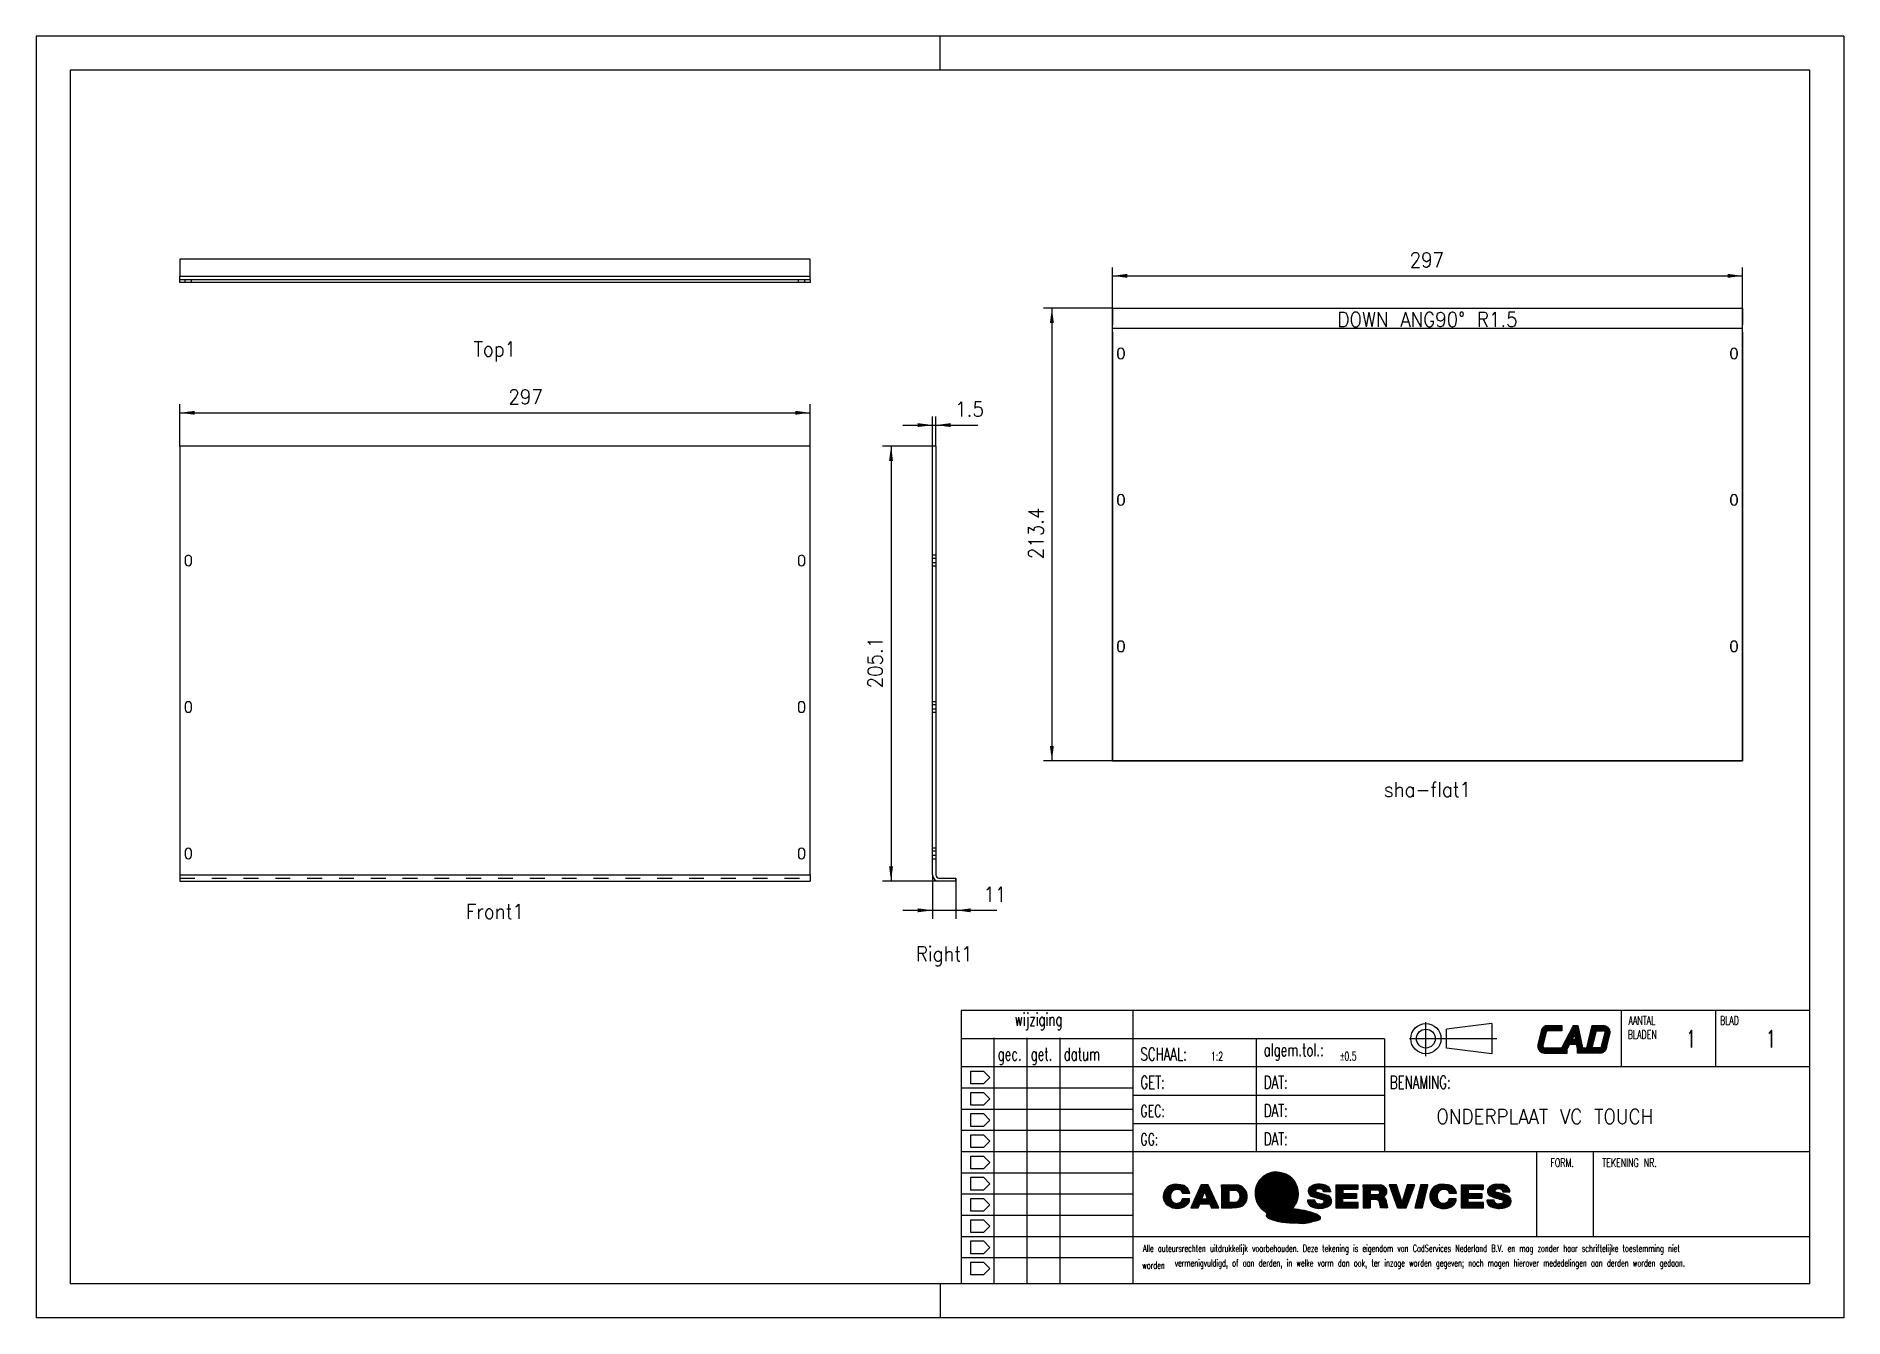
# Model space of a CAD drawing. Header units: millimetres. Extents: x 0 to 426, y 0 to 302.
import ezdxf

# ---------------------------------------------------------------- set-up
doc = ezdxf.new("R2010")
doc.units = ezdxf.units.MM
doc.linetypes.add('DASHED', pattern=[15, 7, -8])
for name, color, linetype in [('1', 7, 'Continuous'), ('KADER', 7, 'Continuous'), ('Line', 7, 'Continuous')]:
    doc.layers.add(name, color=color, linetype=linetype)
doc.styles.add('CONVERTER_11', font='txt.shx', dxfattribs={"width": 0.9})
doc.styles.add('CONVERTER_12', font='txt.shx', dxfattribs={"width": 0.675})
doc.dimstyles.new('ME10_DIM_10', dxfattribs={"dimtxt": 7, "dimasz": 7, "dimexe": 4, "dimexo": 0, "dimgap": 4, "dimtad": 1, "dimdsep": 46, "dimtxsty": 'CONVERTER_11', "dimsah": 1, "dimcen": 0.09, "dimclrd": 250, "dimclre": 250, "dimclrt": 5, "dimadec": 0, "dimazin": 0, "dimtfac": 1, "dimtdec": 4, "dimtix": 1, "dimtmove": 0, "dimatfit": 3, "dimfxl": 1, "dimtolj": 1, "dimtzin": 0, "dimarcsym": 0})
doc.dimstyles.new('ME10_DIM_11', dxfattribs={"dimtxt": 7, "dimasz": 7, "dimexe": 4, "dimexo": 0, "dimgap": 4, "dimtad": 1, "dimdsep": 46, "dimtxsty": 'CONVERTER_11', "dimsah": 1, "dimcen": 0.09, "dimclrd": 250, "dimclre": 250, "dimclrt": 5, "dimadec": 0, "dimazin": 0, "dimtfac": 1, "dimtdec": 4, "dimtix": 1, "dimtmove": 0, "dimatfit": 3, "dimfxl": 1, "dimtolj": 1, "dimtzin": 0, "dimarcsym": 0})
doc.dimstyles.new('ME10_DIM_12', dxfattribs={"dimtxt": 7, "dimasz": 7, "dimexe": 4, "dimexo": 0, "dimgap": 4, "dimtad": 1, "dimdec": 1, "dimdsep": 46, "dimtxsty": 'CONVERTER_11', "dimsah": 1, "dimcen": 0.09, "dimclrd": 250, "dimclre": 250, "dimclrt": 5, "dimadec": 0, "dimazin": 0, "dimtfac": 1, "dimtdec": 4, "dimtix": 1, "dimtmove": 0, "dimatfit": 3, "dimfxl": 1, "dimtolj": 1, "dimtzin": 0, "dimarcsym": 0})
doc.dimstyles.new('ME10_DIM_13', dxfattribs={"dimtxt": 7, "dimasz": 7, "dimexe": 4, "dimexo": 0, "dimgap": 4, "dimtad": 1, "dimdec": 1, "dimdsep": 46, "dimtxsty": 'CONVERTER_11', "dimsah": 1, "dimcen": 0.09, "dimclrd": 250, "dimclre": 250, "dimclrt": 5, "dimadec": 0, "dimazin": 0, "dimtfac": 1, "dimtdec": 4, "dimtix": 1, "dimtmove": 0, "dimatfit": 3, "dimfxl": 1, "dimtolj": 1, "dimtzin": 0, "dimarcsym": 0})
doc.dimstyles.new('ME10_DIM_14', dxfattribs={"dimtxt": 7, "dimasz": 7, "dimexe": 4, "dimexo": 0, "dimgap": 4, "dimtad": 1, "dimdsep": 46, "dimtxsty": 'CONVERTER_11', "dimsah": 1, "dimcen": 0.09, "dimclrd": 250, "dimclre": 250, "dimclrt": 5, "dimadec": 0, "dimazin": 0, "dimtfac": 1, "dimtdec": 4, "dimtix": 1, "dimtmove": 0, "dimatfit": 3, "dimfxl": 1, "dimtolj": 1, "dimtzin": 0, "dimarcsym": 0})
doc.dimstyles.new('ME10_DIM_15', dxfattribs={"dimtxt": 7, "dimasz": 7, "dimexe": 4, "dimexo": 0, "dimgap": 4, "dimtad": 1, "dimdec": 1, "dimdsep": 46, "dimtxsty": 'CONVERTER_11', "dimsah": 1, "dimcen": 0.09, "dimclrd": 250, "dimclre": 250, "dimclrt": 5, "dimadec": 0, "dimazin": 0, "dimtfac": 1, "dimtdec": 4, "dimtix": 1, "dimtmove": 0, "dimatfit": 3, "dimfxl": 1, "dimtolj": 1, "dimtzin": 0, "dimarcsym": 0})
pattern_1 = [(45, (258.5479999999999, 21.13509292946159), (-0.0141421356237309, 0), [])]

# ---------------------------------------------------------------- blocks, each defined once
blk = doc.blocks.new('plaat_onder_1__1', base_point=(67.73734362383269, 205.7262788431931))
at = {"color": 7, "linetype": 'Continuous'}
for p, q in [((67.73734362383269, 410.8494541630291), (67.73734362383269, 208.7262788431931)), ((364.7373436238325, 410.8494541630291), (67.73734362383269, 410.8494541630291)), ((364.7373436238325, 208.7262788431931), (364.7373436238325, 410.8494541630291)), ((70.23734362383269, 357.8494541630284), (70.23734362383269, 355.8494541630287)), ((73.23734362383269, 355.8494541630287), (73.23734362383269, 357.8494541630287)), ((359.2373436238325, 357.8494541630284), (359.2373436238325, 355.8494541630287)), ((362.2373436238325, 355.8494541630287), (362.2373436238325, 357.8494541630284)), ((70.23734362383269, 288.8494541630286), (70.23734362383269, 286.8494541630286)), ((73.23734362383269, 286.8494541630286), (73.23734362383269, 288.8494541630286)), ((359.2373436238328, 288.8494541630286), (359.2373436238328, 286.8494541630286)), ((362.2373436238328, 286.8494541630286), (362.2373436238328, 288.8494541630286)), ((70.23734362383269, 219.8494541630287), (70.23734362383269, 217.8494541630287)), ((73.23734362383269, 217.8494541630287), (73.23734362383269, 219.8494541630288)), ((359.2373436238325, 219.8494541630287), (359.2373436238325, 217.8494541630287)), ((362.2373436238325, 217.8494541630287), (362.2373436238325, 219.8494541630288)), ((67.73734362383269, 208.7262788431931), (67.73734362383269, 207.2262788431931)), ((67.73734362383269, 207.2262788431931), (67.73734362383269, 205.7262788431931)), ((67.73734362383269, 205.7262788431931), (364.7373436238325, 205.7262788431931)), ((364.7373436238325, 208.7262788431931), (364.7373436238325, 207.2262788431931)), ((364.7373436238325, 207.2262788431931), (364.7373436238325, 205.7262788431931))]:
    blk.add_line(p, q, dxfattribs=at)
at = {"color": 2, "linetype": 'Continuous'}
blk.add_line((67.73734362383269, 208.7262788431931), (364.7373436238325, 208.7262788431931), dxfattribs=at)
at = {"color": 1, "linetype": 'DASHED'}
blk.add_line((67.73734362383269, 207.2262788431931), (364.7373436238325, 207.2262788431931), dxfattribs=at)
at = {"color": 7, "linetype": 'Continuous'}
for centre, start, end in [((71.73734362383269, 357.8494541630287), 0, 180.000000000013), ((360.7373436238325, 357.8494541630287), 359.999999999987, 180.000000000013), ((71.73734362383269, 355.8494541630287), 180, 0), ((360.7373436238325, 355.8494541630287), 180, 0), ((71.73734362383269, 288.8494541630286), 0, 180), ((360.7373436238328, 288.8494541630286), 0, 180), ((71.73734362383269, 286.8494541630286), 180, 0), ((360.7373436238328, 286.8494541630286), 180, 0), ((71.73734362383269, 219.8494541630286), 7.6e-12, 179.9999999999967), ((71.73734362383269, 217.8494541630287), 180, 0), ((360.7373436238325, 219.8494541630286), 7.6e-12, 179.9999999999967), ((360.7373436238325, 217.8494541630287), 180, 0)]:
    blk.add_arc(centre, 1.5, start, end, dxfattribs=at)
blk = doc.blocks.new('*D13')
at = {"layer": '1', "color": 250, "linetype": 'Continuous'}
for p, q in [((67.73734362383271, 410.849454163029), (67.73734362383271, 430.5117489824025)), ((67.7373436238326, 426.5117489824025), (364.7373436238325, 426.5117489824025)), ((364.7373436238325, 410.849454163029), (364.7373436238325, 430.5117489824025))]:
    blk.add_line(p, q, dxfattribs=at)
at = {"layer": '1', "color": 250}
for points in [[(74.7373436238326, 427.4333164655142), (74.7373436238326, 425.5901814992907), (67.7373436238326, 426.5117489824025)], [(357.7373436238325, 425.5901814992907), (357.7373436238325, 427.4333164655142), (364.7373436238325, 426.5117489824025)]]:
    blk.add_solid(points, dxfattribs=at)
at = {"layer": '1', "color": 5, "insert": (222.5672504896282, 430.5117489824025), "char_height": 7, "attachment_point": 7, "rotation": 0.00013888888888888892, "line_spacing_factor": 0.60024009603842, "style": 'CONVERTER_11'}
blk.add_mtext('297', dxfattribs=at)
blk = doc.blocks.new('plaat_onder_1__2', base_point=(422.52518500899, 205.7262788431922))
at = {"color": 7, "linetype": 'Continuous'}
for p, q in [((424.02518500899, 410.8494541630275), (422.5251850089902, 410.849454163028)), ((422.52518500899, 359.3494541630276), (422.5251850089902, 410.849454163028)), ((424.02518500899, 410.8494541630275), (424.02518500899, 359.3494541630276)), ((422.52518500899, 357.8494541630275), (422.52518500899, 359.3494541630276)), ((422.52518500899, 355.8494541630276), (422.52518500899, 357.8494541630275)), ((424.02518500899, 359.3494541630276), (424.02518500899, 357.8494541630276)), ((424.02518500899, 357.8494541630276), (424.02518500899, 355.8494541630276)), ((422.52518500899, 354.3494541630276), (422.52518500899, 355.8494541630276)), ((422.52518500899, 290.3494541630275), (422.52518500899, 354.3494541630276)), ((424.02518500899, 355.8494541630276), (424.02518500899, 354.3494541630276)), ((424.02518500899, 354.3494541630276), (424.02518500899, 290.3494541630275)), ((422.52518500899, 288.8494541630276), (422.52518500899, 290.3494541630275)), ((424.02518500899, 290.3494541630275), (424.02518500899, 288.8494541630276)), ((422.52518500899, 286.8494541630276), (422.52518500899, 288.8494541630276)), ((422.52518500899, 285.3494541630275), (422.52518500899, 286.8494541630276)), ((422.52518500899, 221.3494541630276), (422.52518500899, 285.3494541630275)), ((424.02518500899, 288.8494541630276), (424.02518500899, 286.8494541630276)), ((424.02518500899, 286.8494541630276), (424.02518500899, 285.3494541630275)), ((424.02518500899, 285.3494541630275), (424.02518500899, 221.3494541630276)), ((422.5251850089901, 219.8494541630276), (422.52518500899, 221.3494541630276)), ((422.52518500899, 217.8494541630276), (422.5251850089901, 219.8494541630276)), ((422.52518500899, 216.3494541630276), (422.52518500899, 217.8494541630276)), ((422.5251850089901, 208.7262788431921), (422.52518500899, 216.3494541630276)), ((424.02518500899, 221.3494541630276), (424.02518500899, 219.8494541630276)), ((424.02518500899, 219.8494541630276), (424.02518500899, 217.8494541630275)), ((424.02518500899, 217.8494541630275), (424.02518500899, 216.3494541630276)), ((424.02518500899, 216.3494541630276), (424.02518500899, 208.7262788431922)), ((425.52518500899, 207.2262788431922), (433.525185008987, 207.2262788431922)), ((433.525185008987, 205.7262788431922), (425.52518500899, 205.7262788431922)), ((433.525185008987, 205.7262788431922), (433.525185008987, 207.2262788431922))]:
    blk.add_line(p, q, dxfattribs=at)
at = {"color": 1, "linetype": 'DASHED'}
for p, q in [((424.02518500899, 359.3494541630276), (422.52518500899, 359.3494541630276)), ((424.02518500899, 357.8494541630276), (422.52518500899, 357.8494541630275)), ((424.02518500899, 355.8494541630276), (422.52518500899, 355.8494541630276)), ((422.52518500899, 354.3494541630276), (424.02518500899, 354.3494541630276)), ((424.02518500899, 290.3494541630275), (422.52518500899, 290.3494541630275)), ((424.02518500899, 288.8494541630276), (422.52518500899, 288.8494541630276)), ((424.02518500899, 286.8494541630276), (422.52518500899, 286.8494541630276)), ((422.52518500899, 285.3494541630275), (424.02518500899, 285.3494541630275)), ((424.02518500899, 221.3494541630276), (422.52518500899, 221.3494541630276)), ((424.02518500899, 219.8494541630276), (422.5251850089901, 219.8494541630276)), ((424.02518500899, 217.8494541630275), (422.52518500899, 217.8494541630276)), ((422.52518500899, 216.3494541630276), (424.02518500899, 216.3494541630276))]:
    blk.add_line(p, q, dxfattribs=at)
at = {"color": 7, "linetype": 'Continuous'}
for radius, start in [(2.999999999999886, 180.0000000000022), (1.5, 180)]:
    blk.add_arc((425.52518500899, 208.7262788431922), radius, start, 270, dxfattribs=at)
blk = doc.blocks.new('*D14')
at = {"layer": '1', "color": 250, "linetype": 'Continuous'}
for p, q in [((408.5251850089901, 420.709923002792), (422.5251850089901, 420.709923002792)), ((422.5251850089901, 410.849454163028), (422.5251850089901, 424.709923002792)), ((422.5251850089901, 420.709923002792), (424.02518500899, 420.709923002792)), ((424.02518500899, 410.8494541630275), (424.02518500899, 424.709923002792)), ((424.02518500899, 420.709923002792), (443.849194710484, 420.709923002792))]:
    blk.add_line(p, q, dxfattribs=at)
at = {"layer": '1', "color": 250}
for points in [[(415.5251850089901, 419.7883555196802), (415.5251850089901, 421.6314904859037), (422.5251850089901, 420.709923002792)], [(431.02518500899, 421.6314904859037), (431.02518500899, 419.7883555196802), (424.02518500899, 420.709923002792)]]:
    blk.add_solid(points, dxfattribs=at)
at = {"layer": '1', "color": 5, "insert": (433.174194710484, 424.709923002792), "char_height": 7, "attachment_point": 7, "rotation": 0.00013888888888888892, "line_spacing_factor": 0.60024009603842, "style": 'CONVERTER_11'}
blk.add_mtext('1.5', dxfattribs=at)
blk = doc.blocks.new('*D15')
at = {"layer": '1', "color": 250, "linetype": 'Continuous'}
for p, q in [((422.5251850089901, 208.7262788431921), (422.5251850089901, 188.0481979155628)), ((433.525185008987, 207.2262788431922), (433.525185008987, 188.0481979155628)), ((408.5251850089901, 192.0481979155628), (422.5251850089901, 192.0481979155628)), ((422.5251850089901, 192.0481979155628), (433.525185008987, 192.0481979155628)), ((433.525185008987, 192.0481979155628), (452.825747974356, 192.0481979155628))]:
    blk.add_line(p, q, dxfattribs=at)
at = {"layer": '1', "color": 250}
for points in [[(415.5251850089901, 191.126630432451), (415.5251850089901, 192.9697653986746), (422.5251850089901, 192.0481979155628)], [(440.525185008987, 192.9697653986746), (440.525185008987, 191.126630432451), (433.525185008987, 192.0481979155628)]]:
    blk.add_solid(points, dxfattribs=at)
at = {"layer": '1', "color": 5, "insert": (446.525747974356, 196.0481979155628), "char_height": 7, "attachment_point": 7, "rotation": 0.00013888888888888892, "line_spacing_factor": 0.60024009603842, "style": 'CONVERTER_11'}
blk.add_mtext('11', dxfattribs=at)
blk = doc.blocks.new('*D16')
at = {"layer": '1', "color": 250, "linetype": 'Continuous'}
for p, q in [((422.5251850089901, 410.849454163028), (398.930041386612, 410.849454163028)), ((402.930041386612, 410.849454163028), (402.930041386612, 205.7262788431922)), ((425.52518500899, 205.7262788431922), (398.930041386612, 205.7262788431922))]:
    blk.add_line(p, q, dxfattribs=at)
at = {"layer": '1', "color": 250}
for points in [[(403.8516088697237, 403.849454163028), (402.0084739035003, 403.849454163028), (402.930041386612, 410.849454163028)], [(402.0084739035003, 212.7262788431922), (403.8516088697237, 212.7262788431922), (402.930041386612, 205.7262788431922)]]:
    blk.add_solid(points, dxfattribs=at)
at = {"layer": '1', "color": 5, "insert": (398.930041386612, 296.6503665031101), "char_height": 7, "attachment_point": 7, "rotation": 90, "line_spacing_factor": 0.60024009603842, "style": 'CONVERTER_11'}
blk.add_mtext('205.1', dxfattribs=at)
blk = doc.blocks.new('plaat_onder_1__3', base_point=(67.73734334320582, 487.8675291077011))
at = {"color": 7, "linetype": 'Continuous'}
for p, q in [((67.73734334320582, 498.867529107698), (67.73734334320582, 490.8675291077011)), ((364.7373433432057, 498.867529107698), (67.73734334320582, 498.867529107698)), ((364.7373433432057, 490.8675291077011), (364.7373433432057, 498.867529107698)), ((67.73734334320582, 489.3675291077011), (67.73734334320582, 490.8675291077011)), ((67.73734334320582, 489.3675291077011), (70.23734334320582, 489.3675291077011)), ((67.73734334320582, 487.8675291077011), (67.73734334320582, 489.3675291077011)), ((70.23734334320582, 487.8675291077011), (67.73734334320582, 487.8675291077011)), ((70.23734334320582, 489.3675291077011), (73.23734334320582, 489.3675291077011)), ((73.23734334320582, 487.8675291077011), (70.23734334320582, 487.8675291077011)), ((73.23734334320582, 489.3675291077011), (359.2373433432057, 489.3675291077011)), ((359.2373433432057, 487.8675291077011), (73.23734334320582, 487.8675291077011)), ((359.2373433432057, 489.3675291077011), (362.2373433432057, 489.3675291077011)), ((362.2373433432057, 487.8675291077011), (359.2373433432057, 487.8675291077011)), ((362.2373433432057, 489.3675291077011), (364.7373433432057, 489.3675291077011)), ((364.7373433432057, 487.8675291077012), (362.2373433432057, 487.8675291077011)), ((364.7373433432057, 489.3675291077011), (364.7373433432057, 490.8675291077011)), ((364.7373433432057, 489.3675291077011), (364.7373433432057, 487.8675291077012))]:
    blk.add_line(p, q, dxfattribs=at)
at = {"color": 2, "linetype": 'Continuous'}
blk.add_line((67.73734334320582, 490.8675291077011), (364.7373433432057, 490.8675291077011), dxfattribs=at)
at = {"color": 1, "linetype": 'DASHED'}
for p, q in [((70.23734334320582, 487.8675291077011), (70.23734334320582, 489.3675291077011)), ((73.23734334320582, 487.8675291077011), (73.23734334320582, 489.3675291077011)), ((359.2373433432057, 487.8675291077011), (359.2373433432057, 489.3675291077011)), ((362.2373433432057, 487.8675291077011), (362.2373433432057, 489.3675291077011))]:
    blk.add_line(p, q, dxfattribs=at)
blk = doc.blocks.new('Top1', base_point=(216.2373467193729, 493.3423441382013))
blk.add_blockref('plaat_onder_1__3', (67.73734334320582, 487.8675291077011))
at = {"layer": '1', "color": 5, "insert": (216.2373467193725, 460.0796895114791), "char_height": 7, "attachment_point": 2, "line_spacing_factor": 1.32052821128451, "style": 'CONVERTER_11'}
blk.add_mtext('Top1', dxfattribs=at)
blk = doc.blocks.new('downside', base_point=(507.2579621123458, 262.4645731633797))
at = {"color": 7, "linetype": 'Continuous'}
for p, q in [((507.2579621123458, 467.8864207694845), (507.2579621123458, 475.8864207694814)), ((507.2579621123458, 475.8864207694814), (804.2579621123457, 475.8864207694812)), ((804.2579621123457, 475.8864207694812), (804.2579621123457, 467.8864207694843)), ((507.2579621123458, 464.587748483215), (507.2579621123458, 467.8864207694845)), ((507.2579621123458, 262.4645731633797), (507.2579621123458, 464.587748483215)), ((804.2579621123457, 464.587748483215), (804.2579621123457, 467.8864207694843)), ((804.2579621123457, 464.587748483215), (804.2579621123457, 262.4645731633797)), ((509.7579621123458, 453.4645731633796), (509.7579621123458, 455.4645731633797)), ((512.7579621123458, 455.4645731633797), (512.7579621123458, 453.4645731633796)), ((798.7579621123457, 453.4645731633797), (798.7579621123457, 455.4645731633797)), ((801.7579621123457, 455.4645731633797), (801.7579621123457, 453.4645731633797)), ((509.7579621123457, 384.4645731633797), (509.7579621123457, 386.4645731633797)), ((512.7579621123457, 386.4645731633797), (512.7579621123457, 384.4645731633797)), ((798.7579621123457, 384.4645731633797), (798.7579621123457, 386.4645731633797)), ((801.7579621123457, 386.4645731633797), (801.7579621123457, 384.4645731633797)), ((509.7579621123458, 315.4645731633797), (509.7579621123458, 317.4645731633797)), ((512.7579621123458, 317.4645731633797), (512.7579621123458, 315.4645731633797)), ((798.7579621123457, 315.4645731633797), (798.7579621123457, 317.4645731633797)), ((801.7579621123457, 317.4645731633797), (801.7579621123457, 315.4645731633797)), ((804.2579621123457, 262.4645731633797), (507.2579621123458, 262.4645731633797))]:
    blk.add_line(p, q, dxfattribs=at)
at = {"color": 4, "linetype": 'Continuous'}
blk.add_line((804.2579621123457, 466.2370846263497), (507.2579621123458, 466.2370846263497), dxfattribs=at)
at = {"color": 7, "linetype": 'Continuous'}
for centre, start, end in [((511.2579621123458, 455.4645731633797), 0, 180), ((511.2579621123458, 453.4645731633797), 180.0000000000043, 359.9999999999957), ((800.2579621123457, 455.4645731633797), 0, 180), ((800.2579621123457, 453.4645731633797), 180, 0), ((511.2579621123457, 386.4645731633797), 0, 180), ((511.2579621123457, 384.4645731633797), 180, 0), ((800.2579621123457, 386.4645731633797), 0, 180), ((800.2579621123457, 384.4645731633797), 180, 0), ((511.2579621123458, 317.4645731633797), 0, 180), ((511.2579621123458, 315.4645731633797), 180, 0), ((800.2579621123457, 317.4645731633797), 0, 180), ((800.2579621123457, 315.4645731633797), 180, 0)]:
    blk.add_arc(centre, 1.5, start, end, dxfattribs=at)
blk = doc.blocks.new('upside', base_point=(507.2579621123458, 262.4645731633792))
at = {"color": 7, "linetype": 'Continuous'}
for p, q in [((507.2579621123458, 475.8864207694813), (804.2579621123457, 475.8864207694813)), ((507.2579621123458, 475.8864207694813), (507.2579621123458, 467.8864207694843)), ((804.2579621123457, 467.8864207694843), (804.2579621123457, 475.8864207694813)), ((507.2579621123458, 464.5877484832151), (507.2579621123458, 467.8864207694843)), ((507.2579621123458, 464.5877484832151), (507.2579621123458, 262.4645731633792)), ((804.2579621123457, 464.5877484832151), (804.2579621123457, 467.8864207694843)), ((804.2579621123457, 262.4645731633792), (804.2579621123457, 464.5877484832151)), ((509.7579621123458, 455.4645731633796), (509.7579621123458, 453.4645731633795)), ((512.7579621123458, 453.4645731633796), (512.7579621123458, 455.4645731633796)), ((798.7579621123457, 455.4645731633796), (798.7579621123457, 453.4645731633795)), ((801.7579621123457, 453.4645731633796), (801.7579621123457, 455.4645731633796)), ((509.7579621123457, 386.4645731633797), (509.7579621123457, 384.4645731633797)), ((512.7579621123457, 384.4645731633797), (512.7579621123457, 386.4645731633797)), ((798.7579621123457, 386.4645731633797), (798.7579621123457, 384.4645731633797)), ((801.7579621123457, 384.4645731633797), (801.7579621123457, 386.4645731633797)), ((509.7579621123458, 317.4645731633797), (509.7579621123458, 315.4645731633797)), ((512.7579621123458, 315.4645731633797), (512.7579621123458, 317.4645731633797)), ((798.7579621123457, 317.4645731633797), (798.7579621123457, 315.4645731633797)), ((801.7579621123457, 315.4645731633797), (801.7579621123457, 317.4645731633797)), ((507.2579621123458, 262.4645731633792), (804.2579621123457, 262.4645731633792))]:
    blk.add_line(p, q, dxfattribs=at)
at = {"color": 4, "linetype": 'DASHED'}
blk.add_line((804.2579621123457, 466.2370846263497), (507.2579621123458, 466.2370846263497), dxfattribs=at)
at = {"color": 7, "linetype": 'Continuous'}
for centre, start, end in [((511.2579621123458, 455.4645731633796), 0, 180), ((511.2579621123458, 453.4645731633797), 180.0000000000087, 359.9999999999957), ((800.2579621123457, 455.4645731633796), 0, 180), ((800.2579621123457, 453.4645731633797), 180.0000000000087, 359.9999999999957), ((511.2579621123457, 386.4645731633797), 0, 180), ((511.2579621123457, 384.4645731633797), 180, 0), ((800.2579621123457, 386.4645731633797), 0, 180), ((800.2579621123457, 384.4645731633797), 180, 0), ((511.2579621123458, 317.4645731633797), 0, 180), ((511.2579621123458, 315.4645731633797), 180, 0), ((800.2579621123457, 317.4645731633797), 0, 180), ((800.2579621123457, 315.4645731633797), 180, 0)]:
    blk.add_arc(centre, 1.5, start, end, dxfattribs=at)
at = {"color": 4, "insert": (655.7579621123458, 466.9870846263497), "char_height": 7, "attachment_point": 8, "line_spacing_factor": 0.66026410564226, "style": 'CONVERTER_11'}
blk.add_mtext('DOWN ANG90%%d R1.5', dxfattribs=at)
blk = doc.blocks.new('plaat_onder_1__4', base_point=(507.2579621123458, 262.4645731633792))
for name, p in [('downside', (507.2579621123458, 262.4645731633797)), ('upside', (507.2579621123458, 262.4645731633792))]:
    blk.add_blockref(name, p)
blk = doc.blocks.new('*D17')
at = {"layer": '1', "color": 250, "linetype": 'Continuous'}
for p, q in [((507.2579621123458, 475.8864207694813), (507.2579621123458, 495.048836271352)), ((804.2579621123457, 475.8864207694812), (804.2579621123457, 495.048836271352)), ((507.2579621123458, 491.048836271352), (804.2579621123457, 491.048836271352))]:
    blk.add_line(p, q, dxfattribs=at)
at = {"layer": '1', "color": 250}
for points in [[(514.2579621123458, 491.9704037544637), (514.2579621123458, 490.1272687882403), (507.2579621123458, 491.048836271352)], [(797.2579621123457, 490.1272687882403), (797.2579621123457, 491.9704037544637), (804.2579621123457, 491.048836271352)]]:
    blk.add_solid(points, dxfattribs=at)
at = {"layer": '1', "color": 5, "insert": (647.3579621123457, 495.048836271352), "char_height": 7, "attachment_point": 7, "rotation": 0.00013888888888888892, "line_spacing_factor": 0.60024009603842, "style": 'CONVERTER_11'}
blk.add_mtext('297', dxfattribs=at)
blk = doc.blocks.new('*D18')
at = {"layer": '1', "color": 250, "linetype": 'Continuous'}
for p, q in [((507.2579621123458, 475.8864207694814), (474.736586351054, 475.8864207694814)), ((478.736586351054, 475.8864207694814), (478.736586351054, 262.4645731633798)), ((507.2579621123458, 262.4645731633798), (474.736586351054, 262.4645731633798))]:
    blk.add_line(p, q, dxfattribs=at)
at = {"layer": '1', "color": 250}
for points in [[(479.6581538341657, 468.8864207694814), (477.8150188679422, 468.8864207694814), (478.736586351054, 475.8864207694814)], [(477.8150188679422, 269.4645731633798), (479.6581538341657, 269.4645731633798), (478.736586351054, 262.4645731633798)]]:
    blk.add_solid(points, dxfattribs=at)
at = {"layer": '1', "color": 5, "insert": (474.736586351054, 357.5379969664306), "char_height": 7, "attachment_point": 7, "rotation": 90, "line_spacing_factor": 0.60024009603842, "style": 'CONVERTER_11'}
blk.add_mtext('213.4', dxfattribs=at)
blk = doc.blocks.new('CSN_TitleBlock', base_point=(418, 8))
at = {"layer": '1', "linetype": 'Continuous'}
h = blk.add_hatch(dxfattribs=at)
h.set_pattern_fill('CUSTOM0', color=3, scale=0.01, angle=45, pattern_type=2)
h.set_pattern_definition([(45, (-759, 0), (-0.0141421356237309, 0), [])])
edge = h.paths.add_edge_path()
edge.add_line((366.7205640000001, 68.87855300000012), (365.397889, 63.58785500000002))
edge.add_line((365.397889, 63.58785500000002), (364.4302330000002, 63.58785500000002))
edge.add_line((364.4302330000002, 63.58785500000002), (363.3185299999999, 68.87855300000012))
edge.add_line((363.3185299999999, 68.87855300000012), (362.2861219999999, 68.87855300000012))
edge.add_line((362.2861219999999, 68.87855300000012), (359.546512, 63.58785500000002))
edge.add_line((359.546512, 63.58785500000002), (355.4767439999999, 63.58785500000002))
edge.add_arc((355.4767439999999, 63.99483200000012), 0.4069770000000972, 180, 270, ccw=False)
edge.add_line((355.0697669999998, 63.99483200000012), (355.883721, 67.2506460000001))
edge.add_arc((356.2906980000001, 67.2506460000001), 0.4069769999998982, 90, 180, ccw=False)
edge.add_line((356.2906980000001, 67.657623), (359.546512, 67.657623))
edge.add_line((359.546512, 67.657623), (359.546512, 68.87855300000012))
edge.add_line((359.546512, 68.87855300000012), (356.2906980000001, 68.87855300000012))
edge.add_arc((356.2906980000001, 67.2506460000001), 1.627907000000022, 90, 172.9685205498169)
edge.add_line((354.6750344163042, 67.4499256652185), (353.8851803213488, 64.29050828525553))
edge.add_arc((355.0697669999998, 63.99483200000012), 1.220929999999923, 165.985171642839, 180)
edge.add_arc((355.4767439999999, 63.99483200000012), 1.627906999999993, 180, 270)
edge.add_line((355.4767439999999, 62.36692500000001), (360.767442, 62.36692500000001))
edge.add_line((360.767442, 62.36692500000001), (360.767442, 63.2904970000001))
edge.add_line((360.767442, 63.2904970000001), (361.3428969999999, 64.4018090000001))
edge.add_line((361.3428969999999, 64.4018090000001), (363.0116090000003, 64.4018090000001))
edge.add_line((363.0116090000003, 64.4018090000001), (363.2093019999999, 63.46096700000001))
edge.add_line((363.2093019999999, 63.46096700000001), (363.2093019999999, 62.36692500000001))
edge.add_line((363.2093019999999, 62.36692500000001), (368.5000000000001, 62.36692500000001))
edge.add_arc((368.5000000000001, 63.99483200000012), 1.627907000000114, 270, 360)
edge.add_line((370.1279069999999, 63.99483200000012), (370.94186, 67.2506460000001))
edge.add_arc((369.313953, 67.2506460000001), 1.627906999999993, 0, 90)
edge.add_line((369.313953, 68.87855300000012), (366.7205640000001, 68.87855300000012))
edge = h.paths.add_edge_path(flags=16)
edge.add_line((369.313953, 67.657623), (367.6738370000002, 67.657623))
edge.add_line((367.6738370000002, 67.657623), (366.6563950000001, 63.58785500000002))
edge.add_line((366.6563950000001, 63.58785500000002), (368.5000000000001, 63.58785500000002))
edge.add_arc((368.5000000000001, 63.99483200000012), 0.4069770000001043, 270, 360)
edge.add_line((368.906977, 63.99483200000012), (369.7209300000001, 67.2506460000001))
edge.add_arc((369.313953, 67.2506460000001), 0.4069770000000972, 0, 90)
h.paths.add_polyline_path([(361.9751149999999, 65.62273900000002), (362.5299260000001, 66.69418200000013), (362.7550619999998, 65.62273900000002)], flags=16)
h = blk.add_hatch(dxfattribs=at)
h.set_pattern_fill('CUSTOM9', color=3, scale=0.01, angle=45, pattern_type=2)
h.set_pattern_definition(pattern_1)
edge = h.paths.add_edge_path()
edge.add_arc((292.5471032716993, 28.84657842174341), 5.568030452341604, 95.61439806588828, 132.9081836390698)
edge.add_arc((292.3825941910238, 29.28906024163085), 5.135116979741069, 134.9254433068171, 223.6148705651411)
edge.add_line((288.6648061985287, 25.74681817784098), (289.9449661985287, 24.78669817784098))
edge.add_line((289.9449661985287, 24.78669817784098), (289.9906861985287, 24.78669817784098))
edge.add_line((289.9906861985287, 24.78669817784098), (290.0821261985287, 24.74097817784098))
edge.add_line((290.0821261985287, 24.74097817784098), (289.8535261985287, 23.96373817784097))
edge.add_line((289.8535261985287, 23.96373817784097), (290.3107261985287, 23.50653817784097))
edge.add_arc((295.9234648967536, 36.70622681689427), 14.34345202043442, 246.9639531872385, 274.6139937311253)
edge.add_arc((298.4757627218933, 29.01212348625212), 6.749338254038089, 258.0415663055611, 292.4660391969522)
edge.add_arc((300.9942289571492, 25.38972921232373), 2.615415444811243, 271.3298109161947, 309.423059511476)
edge.add_line((302.6551261985287, 23.36937817784098), (302.6551261985287, 23.73513817784097))
edge.add_line((302.6551261985287, 23.73513817784097), (301.7407261985287, 24.42093817784097))
edge.add_arc((295.4140685724161, 8.336655744606686), 17.28382880354054, 68.52809735803741, 87.97193549841023)
edge.add_line((296.0257261985287, 25.60965817784097), (296.9401261985287, 27.02697817784098))
edge.add_arc((292.3803326129742, 29.25678149684357), 5.075799482278499, 333.9407152043585, 437.127550778937)
edge.add_line((293.5111261985287, 34.20501817784098), (292.0023661985288, 34.38789817784097))
h.paths.add_polyline_path([(289.8535261985287, 32.37621817784098), (289.7620861985287, 32.19333817784098), (289.9906861985287, 32.05617817784098)], flags=16)
h.paths.add_polyline_path([(289.5792061985287, 32.19333817784098), (289.4877661985287, 32.01045817784097), (289.6249261985287, 32.01045817784097), (289.6706461985287, 32.05617817784098)], flags=16)
h = blk.add_hatch(dxfattribs=at)
h.set_pattern_fill('CUSTOM12', color=3, scale=0.01, angle=45, pattern_type=2)
h.set_pattern_definition(pattern_1)
edge = h.paths.add_edge_path()
edge.add_arc((268.5353659632344, 28.55268147195862), 2.914113578946284, 93.34907214848451, 197.6924964792623)
edge.add_line((265.7590861985287, 27.66705817784097), (266.3077261985287, 26.79837817784098))
edge.add_arc((268.9127338114319, 29.6676768875184), 3.875427685899983, 227.7640060627314, 296.6518377808322)
edge.add_line((270.6511261985287, 26.20401817784098), (271.4283661985287, 26.84409817784097))
edge.add_arc((270.1253461985287, 27.89565817784098), 1.674407224661919, 321.0958615445957, 364.6986805172994)
edge.add_line((271.7941261985287, 28.03281817784098), (270.1482061985287, 28.03281817784098))
edge.add_line((270.1482061985287, 28.03281817784098), (269.8738861985287, 27.43845817784098))
edge.add_arc((268.7997730441664, 28.45304327851211), 1.477532400618856, 192.8572705729642, 316.6324920209164, ccw=False)
edge.add_line((267.3592861985287, 28.12425817784097), (267.3592861985287, 29.17581817784098))
edge.add_arc((268.8753865655014, 28.66975230628137), 1.598331313930575, 53.40827151644481, 161.5412769960751, ccw=False)
edge.add_line((269.8281661985287, 29.95305817784098), (270.1482061985287, 29.40441817784097))
edge.add_line((270.1482061985287, 29.40441817784097), (271.8398461985287, 29.40441817784097))
edge.add_arc((269.5184792076474, 29.02900000154919), 2.351527910411347, 9.186501230935498, 84.67467365140236)
edge.add_line((269.7367261985287, 31.37037817784098), (268.3651261985287, 31.46181817784098))
h = blk.add_hatch(dxfattribs=at)
h.set_pattern_fill('CUSTOM11', color=3, scale=0.01, angle=45, pattern_type=2)
h.set_pattern_definition(pattern_1)
h.paths.add_polyline_path([(274.5373261985287, 31.37037817784098), (272.1141661985287, 25.92969817784098), (273.8058061985287, 25.92969817784098), (274.2172861985287, 26.88981817784098), (276.5032861985287, 26.84409817784097), (276.9147661985287, 26.06685817784097), (276.9147661985287, 25.92969817784098), (278.6064061985287, 25.92969817784098), (278.6978461985287, 25.88397817784098), (276.2289661985287, 31.37037817784098)])
h.paths.add_polyline_path([(275.3602861985287, 29.77017817784098), (276.0460861985287, 27.94137817784097), (274.6744861985287, 27.94137817784097)], flags=16)
h = blk.add_hatch(dxfattribs=at)
h.set_pattern_fill('CUSTOM10', color=3, scale=0.01, angle=45, pattern_type=2)
h.set_pattern_definition(pattern_1)
edge = h.paths.add_edge_path()
edge.add_arc((282.9437168535504, 28.46516167129079), 2.434383660099397, 279.8767768413668, 356.27813395746534, ccw=False)
edge.add_arc((280.5723661985287, 48.79731817784067), 22.90091453584302, 266.9100579802286, 276.99496011856866, ccw=False)
edge.add_line((279.3379261985287, 25.92969817784098), (279.3379261985287, 31.32465817784097))
edge.add_line((279.3379261985287, 31.32465817784097), (282.9040861985287, 31.32465817784097))
edge.add_arc((282.694427341386, 28.63436274926955), 2.698452580530125, -6.965044760181627, 85.54385848518518, ccw=False)
edge = h.paths.add_edge_path(flags=16)
edge.add_arc((282.2673515643825, 28.62048744613364), 1.481344134091476, 280.5401698526711, 434.0072081595167)
edge.add_line((282.6754861985287, 30.04449817784097), (281.0752861985287, 30.04449817784097))
edge.add_line((281.0752861985287, 30.04449817784097), (281.0752861985287, 27.16413817784098))
edge.add_line((281.0752861985287, 27.16413817784098), (282.5383261985287, 27.16413817784098))
h = blk.add_hatch(dxfattribs=at)
h.set_pattern_fill('CUSTOM8', color=3, scale=0.01, angle=45, pattern_type=2)
h.set_pattern_definition(pattern_1)
edge = h.paths.add_edge_path()
edge.add_arc((302.4009767867641, 30.37395111901749), 4.585910387149114, 249.9178528475706, 299.60943053387894, ccw=False)
edge.add_arc((301.1103177369903, 27.52989817784097), 1.490348024965255, 171.176740973687, 259.0148926003635, ccw=False)
edge.add_line((299.6376061985287, 27.75849817784097), (301.3292461985287, 27.75849817784097))
edge.add_line((301.3292461985287, 27.75849817784097), (301.3292461985287, 27.57561817784098))
edge.add_arc((302.2172692754519, 27.79753602399482), 0.9153319155309939, 194.0309041911242, 277.3953418544567)
edge.add_arc((302.7026046600671, 27.72596663937945), 0.9133532007414316, 246.2727186514383, 341.6522592977296)
edge.add_line((303.5695261985287, 27.43845817784098), (303.3409261985287, 27.80421817784098))
edge.add_line((303.3409261985287, 27.80421817784098), (300.4605661985287, 28.67289817784097))
edge.add_arc((301.1221614926462, 29.83741347195862), 1.339329759033774, 143.2451539656261, 240.3978227156084, ccw=False)
edge.add_arc((302.0243980167106, 28.68588681420462), 2.777760595557605, 92.07944982307401, 135.3258420788829, ccw=False)
edge.add_arc((302.498200033115, 27.97111336581095), 3.537679770623, 57.624884160986426, 99.34745347004252, ccw=False)
edge.add_arc((303.7066861985287, 29.77017817784098), 1.372361788450959, -1.9091524329962226, 60.01836063115229, ccw=False)
edge.add_line((305.0782861985288, 29.72445817784098), (303.3866461985287, 29.72445817784098))
edge.add_arc((302.5879042183308, 29.54995263328653), 0.8175823726149768, 12.32407634129569, 94.90722002704005)
edge.add_arc((302.2019109691707, 29.70201762738223), 0.7340465842060996, 64.49653825692666, 160.0015090574733)
edge.add_line((301.5121261985287, 29.95305817784098), (301.6035661985287, 29.67873817784098))
edge.add_line((301.6035661985287, 29.67873817784098), (304.4382061985288, 28.85577817784098))
edge.add_arc((303.8823816271002, 27.5592896064124), 1.410611062642287, -56.214280176387206, 66.79444258712482, ccw=False)
h = blk.add_hatch(dxfattribs=at)
h.set_pattern_fill('CUSTOM7', color=3, scale=0.01, angle=45, pattern_type=2)
h.set_pattern_definition(pattern_1)
h.paths.add_polyline_path([(311.4790861985287, 30.22737817784098), (307.9586461985288, 30.22737817784098), (307.9586461985288, 29.26725817784099), (311.1590461985288, 29.26725817784099), (311.1590461985288, 28.16997817784097), (307.9586461985288, 28.16997817784097), (307.9586461985288, 27.16413817784099), (311.5705261985287, 27.16413817784099), (311.5705261985287, 25.92969817784099), (306.2670061985288, 25.92969817784099), (306.2670061985288, 31.37037817784098), (311.4790861985287, 31.37037817784098)])
h = blk.add_hatch(dxfattribs=at)
h.set_pattern_fill('CUSTOM6', color=3, scale=0.01, angle=45, pattern_type=2)
h.set_pattern_definition(pattern_1)
edge = h.paths.add_edge_path()
edge.add_arc((316.9291979467804, 29.80774531070809), 1.407911857558303, -33.1108681204164, 29.531046903928086, ccw=False)
edge.add_line((318.1084861985287, 29.03865817784099), (317.4684061985287, 28.39857817784097))
edge.add_arc((317.0093324280368, 27.23871424341477), 1.24741054714823, -7.648104702604485, 68.40635672533739, ccw=False)
edge.add_line((318.2456461985288, 27.07269817784099), (318.4742461985288, 25.92969817784099))
edge.add_line((318.4742461985288, 25.92969817784099), (316.8283261985287, 25.92969817784099))
edge.add_line((316.8283261985287, 25.92969817784099), (316.8283261985287, 26.06685817784098))
edge.add_line((316.8283261985287, 26.06685817784098), (316.4625661985287, 27.52989817784099))
edge.add_line((316.4625661985287, 27.52989817784099), (315.9596461985288, 27.89565817784099))
edge.add_line((315.9596461985288, 27.89565817784099), (314.4051661985287, 27.89565817784099))
edge.add_line((314.4051661985287, 27.89565817784099), (314.4051661985287, 25.92969817784099))
edge.add_line((314.4051661985287, 25.92969817784099), (312.7135261985287, 25.92969817784099))
edge.add_line((312.7135261985287, 25.92969817784099), (312.7135261985287, 31.32465817784099))
edge.add_line((312.7135261985287, 31.32465817784099), (316.6911661985287, 31.32465817784099))
edge.add_arc((316.5409433413862, 29.34563532069815), 1.984716195303743, 35.62535297911552, 85.65913993531831, ccw=False)
edge = h.paths.add_edge_path(flags=16)
edge.add_arc((316.0186484910188, 29.59118347428368), 0.6033291489386422, 277.443246094852, 438.1515575816199)
edge.add_line((316.1425261985287, 30.18165817784099), (314.4051661985287, 30.18165817784099))
edge.add_line((314.4051661985287, 30.18165817784099), (314.4051661985287, 28.99293817784098))
edge.add_line((314.4051661985287, 28.99293817784098), (316.0968061985287, 28.99293817784098))
h = blk.add_hatch(dxfattribs=at)
h.set_pattern_fill('CUSTOM5', color=3, scale=0.01, angle=45, pattern_type=2)
h.set_pattern_definition(pattern_1)
h.paths.add_polyline_path([(320.5773661985287, 31.37037817784098), (318.8400061985287, 31.37037817784098), (320.7602461985288, 26.11257817784099), (320.8974061985287, 25.92969817784099), (322.8176461985288, 25.92969817784099), (324.8750461985288, 31.37037817784098), (323.0919661985287, 31.37037817784098), (323.0919661985287, 31.23321817784098), (321.9489661985287, 27.39273817784099), (321.8118061985287, 27.39273817784099)])
h = blk.add_hatch(dxfattribs=at)
h.set_pattern_fill('CUSTOM4', color=3, scale=0.01, angle=45, pattern_type=2)
h.set_pattern_definition(pattern_1)
h.paths.add_polyline_path([(327.9840061985286, 31.37037817784098), (326.2923661985287, 31.37037817784098), (324.9207661985287, 25.88397817784099), (325.0122061985287, 25.92969817784099), (326.6581261985287, 25.92969817784099)])
h = blk.add_hatch(dxfattribs=at)
h.set_pattern_fill('CUSTOM3', color=3, scale=0.01, angle=45, pattern_type=2)
h.set_pattern_definition(pattern_1)
edge = h.paths.add_edge_path()
edge.add_arc((331.2249098226899, 28.66921603018998), 2.79289586247593, 90.83095403078983, 258.7801881537425)
edge.add_arc((331.7942960898329, 29.11065475392794), 3.369989702229859, 250.7183771532187, 315.596708326815)
edge.add_line((334.2019261985287, 26.75265817784099), (334.6134061985286, 27.57561817784098))
edge.add_arc((333.0360661985287, 27.96423817784098), 1.624508227125864, 346.1593045083433, 362.4195092166564)
edge.add_line((334.6591261985287, 28.03281817784098), (332.9674861985287, 28.03281817784098))
edge.add_line((332.9674861985287, 28.03281817784098), (332.7388861985287, 27.43845817784099))
edge.add_arc((331.6627036284352, 28.47399481335499), 1.493487545199006, 186.4146379533616, 316.1026811562477, ccw=False)
edge.add_arc((331.700935872947, 28.71617268946889), 1.576362476492259, 44.23755884065548, 195.039208535637, ccw=False)
edge.add_line((332.8303261985287, 29.81589817784099), (332.9674861985287, 29.40441817784098))
edge.add_line((332.9674861985287, 29.40441817784098), (334.7048461985288, 29.40441817784098))
edge.add_arc((332.4598958759483, 29.08798333913131), 2.26714202422423, 8.023215562293501, 80.59623004198201)
edge.add_line((332.8303261985287, 31.32465817784099), (331.1844061985286, 31.46181817784098))
h = blk.add_hatch(dxfattribs=at)
h.set_pattern_fill('CUSTOM2', color=3, scale=0.01, angle=45, pattern_type=2)
h.set_pattern_definition(pattern_1)
h.paths.add_polyline_path([(340.9684861985287, 30.22737817784098), (337.4937661985288, 30.22737817784098), (337.4937661985288, 29.26725817784099), (340.6941661985288, 29.26725817784099), (340.6941661985288, 28.16997817784097), (337.4937661985288, 28.16997817784097), (337.4937661985288, 27.16413817784099), (341.0599261985287, 27.16413817784099), (341.0599261985287, 25.92969817784099), (335.8021261985287, 25.92969817784099), (335.8021261985287, 31.37037817784098), (340.9684861985287, 31.37037817784098)])
h = blk.add_hatch(dxfattribs=at)
h.set_pattern_fill('CUSTOM1', color=3, scale=0.01, angle=45, pattern_type=2)
h.set_pattern_definition(pattern_1)
edge = h.paths.add_edge_path()
edge.add_arc((344.1540580904203, 29.01950520486802), 2.442357985787931, 89.65214221785712, 141.2745479058858)
edge.add_arc((343.3097926501413, 29.8254846294539), 1.283440625840488, 145.7712310588359, 239.5895359248086)
edge.add_arc((349.1666536985288, 44.40057817784097), 16.97818510765691, 247.4661813929794, 257.8257693344956)
edge.add_line((345.5862061985287, 27.80421817784098), (345.8148061985286, 27.52989817784099))
edge.add_arc((345.1852572097646, 27.55738154862748), 0.6301486054285715, 260.68741513124024, 357.5003026412266, ccw=False)
edge.add_arc((344.6572288072244, 28.09245296044962), 1.232873357204038, 219.919910164667, 290.21725547905385, ccw=False)
edge.add_line((343.7116861985287, 27.30129817784099), (343.5745261985287, 27.75849817784099))
edge.add_line((343.5745261985287, 27.75849817784099), (341.8371661985288, 27.75849817784099))
edge.add_arc((343.7802661985288, 27.87279817784099), 1.946458861625403, 183.3664606634298, 257.1062559551141)
edge.add_arc((344.7292943642091, 30.98757462754515), 5.199559573476318, 254.5703570163297, 288.8492710719495)
edge.add_arc((346.1033247641581, 27.50740938217117), 1.472659755433982, 281.9864072437876, 412.3181830387615)
edge.add_arc((341.5992074065824, 16.79720488925039), 13.04755734571267, 65.5309541326293, 79.6636376046585)
edge.add_line((343.9402861985287, 29.63301817784098), (343.7574061985287, 30.04449817784099))
edge.add_line((343.7574061985287, 30.04449817784099), (343.9860061985286, 30.27309817784099))
edge.add_arc((344.5850634588028, 28.90024557510126), 1.497863101199826, 52.603039174647506, 113.5745065873131, ccw=False)
edge.add_line((345.4947661985287, 30.09021817784098), (345.6319261985287, 29.72445817784099))
edge.add_line((345.6319261985287, 29.72445817784099), (347.3235661985288, 29.72445817784099))
edge.add_arc((345.4199763513302, 29.49931240534525), 1.916858086878173, 6.745282340542334, 90.49768706769642)
edge.add_line((345.4033261985287, 31.41609817784099), (344.1688861985287, 31.46181817784098))
at = {"color": 3, "linetype": 'Continuous'}
blk.add_line((218.000222, 72.444444), (218.000222, 8), dxfattribs=at)
at = {"color": 2, "linetype": 'Continuous'}
for p, q in [((317.722222, 65.7711110000001), (218.000222, 65.7711110000001)), ((220.256634, 55.11111100000002), (220.256634, 58.11111100000011)), ((220.256634, 58.11111100000011), (223.2566339999997, 58.11111100000011)), ((223.2566339999997, 58.11111100000011), (224.756634, 56.61111100000002)), ((224.756634, 56.61111100000002), (223.2566339999997, 55.11111100000002)), ((223.2566339999997, 55.11111100000002), (220.256634, 55.11111100000002)), ((220.256634, 50.11111100000002), (220.256634, 53.11111100000002)), ((220.256634, 53.11111100000002), (223.2566339999997, 53.11111100000002)), ((223.2566339999997, 53.11111100000002), (224.756634, 51.61111100000002)), ((224.756634, 51.61111100000002), (223.2566339999997, 50.11111100000002)), ((223.2566339999997, 50.11111100000002), (220.256634, 50.11111100000002)), ((220.256634, 45.11111100000002), (220.256634, 48.11111100000002)), ((220.256634, 48.11111100000002), (223.2566339999997, 48.11111100000002)), ((223.2566339999997, 48.11111100000002), (224.756634, 46.61111100000002)), ((223.2566339999997, 45.11111100000002), (220.256634, 45.11111100000002)), ((220.256634, 40.11111100000002), (220.256634, 43.11111100000002)), ((220.256634, 43.11111100000002), (223.2566339999997, 43.11111100000002)), ((224.756634, 46.61111100000002), (223.2566339999997, 45.11111100000002)), ((223.2566339999997, 43.11111100000002), (224.756634, 41.61111100000002)), ((223.2566339999997, 40.11111100000002), (220.256634, 40.11111100000002)), ((224.756634, 41.61111100000002), (223.2566339999997, 40.11111100000002)), ((220.256634, 35.11111100000002), (220.256634, 38.11111100000002)), ((220.256634, 38.11111100000002), (223.2566339999997, 38.11111100000002)), ((223.2566339999997, 35.11111100000002), (220.256634, 35.11111100000002)), ((223.2566339999997, 38.11111100000002), (224.756634, 36.61111100000002)), ((224.756634, 36.61111100000002), (223.2566339999997, 35.11111100000002)), ((220.256634, 30.11111100000002), (220.256634, 33.11111100000002)), ((220.256634, 33.11111100000002), (223.2566339999997, 33.11111100000002)), ((223.2566339999997, 30.11111100000002), (220.256634, 30.11111100000002)), ((223.2566339999997, 33.11111100000002), (224.756634, 31.61111100000002)), ((224.756634, 31.61111100000002), (223.2566339999997, 30.11111100000002)), ((220.256634, 25.11111100000002), (220.256634, 28.11111100000002)), ((220.256634, 28.11111100000002), (223.2566339999997, 28.11111100000002)), ((223.2566339999997, 28.11111100000002), (224.756634, 26.61111100000002)), ((224.756634, 26.61111100000002), (223.2566339999997, 25.11111100000002)), ((223.2566339999997, 25.11111100000002), (220.256634, 25.11111100000002)), ((220.256634, 20.11111100000002), (220.256634, 23.11111100000002)), ((220.256634, 23.11111100000002), (223.2566339999997, 23.11111100000002)), ((223.2566339999997, 23.11111100000002), (224.756634, 21.61111100000002)), ((224.756634, 21.61111100000002), (223.2566339999997, 20.11111100000002)), ((223.2566339999997, 20.11111100000002), (220.256634, 20.11111100000002)), ((220.256634, 15.11111100000002), (220.256634, 18.11111100000002)), ((220.256634, 18.11111100000002), (223.2566339999997, 18.11111100000002)), ((223.2566339999997, 18.11111100000002), (224.756634, 16.61111100000002)), ((223.2566339999997, 15.11111100000002), (220.256634, 15.11111100000002)), ((220.256634, 10.11111100000002), (220.256634, 13.11111100000002)), ((220.256634, 13.11111100000002), (223.2566339999997, 13.11111100000002)), ((224.756634, 16.61111100000002), (223.2566339999997, 15.11111100000002)), ((223.2566339999997, 13.11111100000002), (224.756634, 11.61111100000002)), ((223.2566339999997, 10.11111100000002), (220.256634, 10.11111100000002)), ((224.756634, 11.61111100000002), (223.2566339999997, 10.11111100000002))]:
    blk.add_line(p, q, dxfattribs=at)
at = {"color": 1, "linetype": 'Continuous'}
for p, q in [((258.5479999999999, 54.11111100000002), (218.000222, 54.11111100000002)), ((258.5479999999999, 49.11111100000002), (218.000222, 49.11111100000002)), ((258.5479999999999, 44.11111100000002), (218.000222, 44.11111100000002)), ((258.5479999999999, 39.11111100000002), (218.000222, 39.11111100000002)), ((258.5479999999999, 34.11111100000002), (218.000222, 34.11111100000002)), ((258.5479999999999, 29.11111100000011), (218.000222, 29.11111100000011)), ((258.5479999999999, 24.11111100000002), (218.000222, 24.11111100000002)), ((258.5479999999999, 19.11111100000002), (218.000222, 19.11111100000002)), ((258.5479999999999, 14.11111100000002), (218.000222, 14.11111100000002))]:
    blk.add_line(p, q, dxfattribs=at)
at = {"layer": 'KADER', "color": 3, "linetype": 'Continuous'}
for p, q in [((418, 72.444444), (218.000222, 72.444444)), ((356.2906980000001, 68.87855300000012), (359.546512, 68.87855300000012)), ((359.546512, 68.87855300000012), (359.546512, 67.657623)), ((359.546512, 63.58785500000002), (362.2861219999999, 68.87855300000012)), ((362.2861219999999, 68.87855300000012), (363.3185299999999, 68.87855300000012)), ((363.3185299999999, 68.87855300000012), (364.4302330000002, 63.58785500000002)), ((365.397889, 63.58785500000002), (366.7205640000001, 68.87855300000012)), ((366.7205640000001, 68.87855300000012), (369.313953, 68.87855300000012)), ((354.6750344163042, 67.4499256652185), (353.8851803213488, 64.29050828525553)), ((355.0697669999998, 63.99483200000012), (355.883721, 67.2506460000001)), ((359.546512, 67.657623), (356.2906980000001, 67.657623)), ((360.767442, 63.2904970000001), (361.3428969999999, 64.4018090000001)), ((363.0116090000003, 64.4018090000001), (361.3428969999999, 64.4018090000001)), ((361.9751149999999, 65.62273900000002), (362.5299260000001, 66.69418200000013)), ((362.7550619999998, 65.62273900000002), (361.9751149999999, 65.62273900000002)), ((362.5299260000001, 66.69418200000013), (362.7550619999998, 65.62273900000002)), ((363.2093019999999, 63.46096700000001), (363.0116090000003, 64.4018090000001)), ((366.6563950000001, 63.58785500000002), (367.6738370000002, 67.657623)), ((367.6738370000002, 67.657623), (369.313953, 67.657623)), ((368.906977, 63.99483200000012), (369.7209300000001, 67.2506460000001)), ((370.1279069999999, 63.99483200000012), (370.94186, 67.2506460000001)), ((355.4767439999999, 63.58785500000002), (359.546512, 63.58785500000002)), ((355.4767439999999, 62.36692500000001), (360.767442, 62.36692500000001)), ((360.767442, 62.36692500000001), (360.767442, 63.2904970000001)), ((363.2093019999999, 62.36692500000001), (363.2093019999999, 63.46096700000001)), ((368.5000000000001, 62.36692500000001), (363.2093019999999, 62.36692500000001)), ((364.4302330000002, 63.58785500000002), (365.397889, 63.58785500000002)), ((368.5000000000001, 63.58785500000002), (366.6563950000001, 63.58785500000002))]:
    blk.add_line(p, q, dxfattribs=at)
at = {"layer": 'KADER', "color": 2, "linetype": 'Continuous'}
for p, q in [((258.5479999999999, 8), (258.5479999999999, 72.444444)), ((343.0618190000001, 69.3436090000001), (332.3951519999999, 68.01027600000012)), ((343.0618190000001, 69.3436090000001), (343.0618190000001, 62.23249800000011)), ((287.6111110000001, 39.11111100000002), (287.6111110000001, 65.7711110000001)), ((317.722222, 65.7711110000001), (317.722222, 39.11111100000002)), ((332.3951519999999, 63.56583100000012), (332.3951519999999, 68.01027600000012)), ((343.0618190000001, 62.23249800000011), (332.3951519999999, 63.56583100000012)), ((418, 59.11111100000002), (317.722222, 59.11111100000002)), ((418, 39.11111100000002), (258.5479999999999, 39.11111100000002)), ((418, 19.11111100000002), (258.5479999999999, 19.11111100000002))]:
    blk.add_line(p, q, dxfattribs=at)
at = {"layer": 'KADER', "color": 1, "linetype": 'Continuous'}
for p, q in [((373.5555560000001, 72.444444), (373.5555560000001, 59.11111100000002)), ((395.777778, 72.444444), (395.777778, 59.11111100000002)), ((327.506264, 61.66786900000002), (327.506264, 69.69155700000002)), ((225.770222, 8), (225.770222, 65.94444400000012)), ((233.5480000000001, 8), (233.5480000000001, 65.94444400000012)), ((241.325778, 8), (241.325778, 65.94444400000012)), ((323.663868, 65.82915600000001), (344.189205, 65.82915600000001)), ((317.722222, 59.11111100000002), (218.000222, 59.11111100000002)), ((258.5000000000001, 52.444444), (317.722222, 52.444444)), ((258.5000000000001, 45.77777800000013), (317.722222, 45.77777800000013)), ((353.5555559999999, 39.11111100000002), (353.5555559999999, 19.11111100000002)), ((366.8888890000002, 39.11111100000002), (366.8888890000002, 19.11111100000002))]:
    blk.add_line(p, q, dxfattribs=at)
at = {"layer": 'KADER', "color": 2, "linetype": 'Continuous'}
for radius in [3.555556000000024, 2.222222000000102]:
    blk.add_circle((327.506264, 65.7880530000001), radius, dxfattribs=at)
at = {"layer": 'KADER', "color": 3, "linetype": 'Continuous'}
for centre, radius, start, end in [((356.2906980000001, 67.2506460000001), 1.627907000000022, 90, 172.9685205498169), ((369.313953, 67.2506460000001), 1.627906999999993, 0, 90), ((355.0697669999998, 63.99483200000012), 1.220929999999923, 165.985171642839, 180), ((355.4767439999999, 63.99483200000012), 1.627906999999993, 180, 270), ((355.4767439999999, 63.99483200000012), 0.4069770000000972, 180, 270), ((356.2906980000001, 67.2506460000001), 0.4069769999998982, 90, 180), ((368.5000000000001, 63.99483200000012), 1.627907000000114, 270, 0), ((368.5000000000001, 63.99483200000012), 0.4069770000001043, 270, 0), ((369.313953, 67.2506460000001), 0.4069770000000972, 0, 90)]:
    blk.add_arc(centre, radius, start, end, dxfattribs=at)
at = {"layer": 'Line', "color": 3, "linetype": 'Continuous'}
for p, q in [((293.5111261985287, 34.20501817784098), (292.0023661985288, 34.38789817784097)), ((269.7367261985287, 31.37037817784098), (268.3651261985287, 31.46181817784098)), ((269.8281661985287, 29.95305817784098), (270.1482061985287, 29.40441817784097)), ((274.5373261985287, 31.37037817784098), (272.1141661985287, 25.92969817784098)), ((276.2289661985287, 31.37037817784098), (274.5373261985287, 31.37037817784098)), ((278.6978461985287, 25.88397817784098), (276.2289661985287, 31.37037817784098)), ((279.3379261985287, 31.32465817784097), (282.9040861985287, 31.32465817784097)), ((279.3379261985287, 31.32465817784097), (279.3379261985287, 25.92969817784098)), ((281.0752861985287, 30.04449817784097), (282.6754861985287, 30.04449817784097)), ((281.0752861985287, 30.04449817784097), (281.0752861985287, 27.16413817784098)), ((289.5792061985287, 32.19333817784098), (289.4877661985287, 32.01045817784097)), ((289.4877661985287, 32.01045817784097), (289.6249261985287, 32.01045817784097)), ((289.6706461985287, 32.05617817784098), (289.5792061985287, 32.19333817784098)), ((289.6249261985287, 32.01045817784097), (289.6706461985287, 32.05617817784098)), ((289.8535261985287, 32.37621817784098), (289.7620861985287, 32.19333817784098)), ((289.7620861985287, 32.19333817784098), (289.9906861985287, 32.05617817784098)), ((289.9906861985287, 32.05617817784098), (289.8535261985287, 32.37621817784098)), ((290.0821261985287, 32.69625817784097), (290.0821261985287, 32.42193817784098)), ((290.2192861985287, 32.42193817784098), (290.0821261985287, 32.42193817784098)), ((290.0821261985287, 32.42193817784098), (290.2192861985287, 32.42193817784098)), ((290.2192861985287, 32.69625817784097), (290.2192861985287, 32.42193817784098)), ((301.5121261985287, 29.95305817784098), (301.6035661985287, 29.67873817784098)), ((306.2670061985288, 31.37037817784098), (306.2670061985288, 25.92969817784099)), ((306.2670061985288, 31.37037817784098), (311.4790861985287, 31.37037817784098)), ((311.4790861985287, 30.22737817784098), (307.9586461985288, 30.22737817784098)), ((307.9586461985288, 30.22737817784098), (307.9586461985288, 29.26725817784099)), ((311.4790861985287, 31.37037817784098), (311.4790861985287, 30.22737817784098)), ((312.7135261985287, 31.32465817784099), (312.7135261985287, 25.92969817784099)), ((312.7135261985287, 31.32465817784099), (316.6911661985287, 31.32465817784099)), ((314.4051661985287, 30.18165817784099), (314.4051661985287, 28.99293817784098)), ((314.4051661985287, 30.18165817784099), (316.1425261985287, 30.18165817784099)), ((318.8400061985287, 31.37037817784098), (320.7602461985288, 26.11257817784099)), ((320.5773661985287, 31.37037817784098), (318.8400061985287, 31.37037817784098)), ((321.8118061985287, 27.39273817784099), (320.5773661985287, 31.37037817784098)), ((323.0919661985287, 31.23321817784098), (321.9489661985287, 27.39273817784099)), ((322.8176461985288, 25.92969817784099), (324.8750461985288, 31.37037817784098)), ((324.8750461985288, 31.37037817784098), (323.0919661985287, 31.37037817784098)), ((323.0919661985287, 31.37037817784098), (323.0919661985287, 31.23321817784098)), ((326.2923661985287, 31.37037817784098), (324.9207661985287, 25.88397817784099)), ((327.9840061985286, 31.37037817784098), (326.2923661985287, 31.37037817784098)), ((326.6581261985287, 25.92969817784099), (327.9840061985286, 31.37037817784098)), ((332.8303261985287, 31.32465817784099), (331.1844061985286, 31.46181817784098)), ((335.8021261985287, 31.37037817784098), (335.8021261985287, 25.92969817784099)), ((335.8021261985287, 31.37037817784098), (340.9684861985287, 31.37037817784098)), ((340.9684861985287, 30.22737817784098), (337.4937661985288, 30.22737817784098)), ((337.4937661985288, 30.22737817784098), (337.4937661985288, 29.26725817784099)), ((340.9684861985287, 31.37037817784098), (340.9684861985287, 30.22737817784098)), ((343.7574061985287, 30.04449817784099), (343.9860061985286, 30.27309817784099)), ((343.9402861985287, 29.63301817784098), (343.7574061985287, 30.04449817784099)), ((345.4033261985287, 31.41609817784099), (344.1688861985287, 31.46181817784098)), ((345.4947661985287, 30.09021817784098), (345.6319261985287, 29.72445817784099)), ((265.7590861985287, 27.66705817784097), (266.3077261985287, 26.79837817784098)), ((267.3592861985287, 28.12425817784097), (267.3592861985287, 29.17581817784098)), ((270.1482061985287, 28.03281817784098), (269.8738861985287, 27.43845817784098)), ((270.1482061985287, 29.40441817784097), (271.8398461985287, 29.40441817784097)), ((271.7941261985287, 28.03281817784098), (270.1482061985287, 28.03281817784098)), ((270.6511261985287, 26.20401817784098), (271.4283661985287, 26.84409817784097)), ((272.1141661985287, 25.92969817784098), (273.8058061985287, 25.92969817784098)), ((273.8058061985287, 25.92969817784098), (274.2172861985287, 26.88981817784098)), ((274.2172861985287, 26.88981817784098), (276.5032861985287, 26.84409817784097)), ((274.6744861985287, 27.94137817784097), (275.3602861985287, 29.77017817784098)), ((276.0460861985287, 27.94137817784097), (274.6744861985287, 27.94137817784097)), ((275.3602861985287, 29.77017817784098), (276.0460861985287, 27.94137817784097)), ((276.5032861985287, 26.84409817784097), (276.9147661985287, 26.06685817784097)), ((276.9147661985287, 26.06685817784097), (276.9147661985287, 25.92969817784098)), ((276.9147661985287, 25.92969817784098), (278.6064061985287, 25.92969817784098)), ((278.6064061985287, 25.92969817784098), (278.6978461985287, 25.88397817784098)), ((282.5383261985287, 27.16413817784098), (281.0752861985287, 27.16413817784098)), ((288.6648061985287, 25.74681817784098), (289.9449661985287, 24.78669817784098)), ((296.0257261985287, 25.60965817784097), (296.9401261985287, 27.02697817784098)), ((301.3292461985287, 27.75849817784097), (299.6376061985287, 27.75849817784097)), ((300.4605661985287, 28.67289817784097), (303.3409261985287, 27.80421817784098)), ((301.3292461985287, 27.57561817784098), (301.3292461985287, 27.75849817784097)), ((301.6035661985287, 29.67873817784098), (304.4382061985288, 28.85577817784098)), ((303.3409261985287, 27.80421817784098), (303.5695261985287, 27.43845817784098)), ((305.0782861985288, 29.72445817784098), (303.3866461985287, 29.72445817784098)), ((306.2670061985288, 25.92969817784099), (311.5705261985287, 25.92969817784099)), ((307.9586461985288, 29.26725817784099), (311.1590461985288, 29.26725817784099)), ((307.9586461985288, 27.16413817784099), (307.9586461985288, 28.16997817784097)), ((307.9586461985288, 28.16997817784097), (311.1590461985288, 28.16997817784097)), ((311.5705261985287, 27.16413817784099), (307.9586461985288, 27.16413817784099)), ((311.1590461985288, 29.26725817784099), (311.1590461985288, 28.16997817784097)), ((311.5705261985287, 25.92969817784099), (311.5705261985287, 27.16413817784099)), ((312.7135261985287, 25.92969817784099), (314.4051661985287, 25.92969817784099)), ((316.0968061985287, 28.99293817784098), (314.4051661985287, 28.99293817784098)), ((315.9596461985288, 27.89565817784099), (314.4051661985287, 27.89565817784099)), ((314.4051661985287, 27.89565817784099), (314.4051661985287, 25.92969817784099)), ((316.4625661985287, 27.52989817784099), (315.9596461985288, 27.89565817784099)), ((316.8283261985287, 26.06685817784098), (316.4625661985287, 27.52989817784099)), ((316.8283261985287, 25.92969817784099), (316.8283261985287, 26.06685817784098)), ((318.4742461985288, 25.92969817784099), (316.8283261985287, 25.92969817784099)), ((318.1084861985287, 29.03865817784099), (317.4684061985287, 28.39857817784097)), ((318.2456461985288, 27.07269817784099), (318.4742461985288, 25.92969817784099)), ((320.7602461985288, 26.11257817784099), (320.8974061985287, 25.92969817784099)), ((320.8974061985287, 25.92969817784099), (322.8176461985288, 25.92969817784099)), ((321.9489661985287, 27.39273817784099), (321.8118061985287, 27.39273817784099)), ((324.9207661985287, 25.88397817784099), (325.0122061985287, 25.92969817784099)), ((325.0122061985287, 25.92969817784099), (326.6581261985287, 25.92969817784099)), ((332.9674861985287, 28.03281817784098), (332.7388861985287, 27.43845817784099)), ((332.8303261985287, 29.81589817784099), (332.9674861985287, 29.40441817784098)), ((332.9674861985287, 29.40441817784098), (334.7048461985288, 29.40441817784098)), ((334.6591261985287, 28.03281817784098), (332.9674861985287, 28.03281817784098)), ((334.2019261985287, 26.75265817784099), (334.6134061985286, 27.57561817784098)), ((335.8021261985287, 25.92969817784099), (341.0599261985287, 25.92969817784099)), ((337.4937661985288, 29.26725817784099), (340.6941661985288, 29.26725817784099)), ((337.4937661985288, 27.16413817784099), (337.4937661985288, 28.16997817784097)), ((337.4937661985288, 28.16997817784097), (340.6941661985288, 28.16997817784097)), ((341.0599261985287, 27.16413817784099), (337.4937661985288, 27.16413817784099)), ((340.6941661985288, 29.26725817784099), (340.6941661985288, 28.16997817784097)), ((341.0599261985287, 25.92969817784099), (341.0599261985287, 27.16413817784099)), ((343.5745261985287, 27.75849817784099), (341.8371661985288, 27.75849817784099)), ((343.7116861985287, 27.30129817784099), (343.5745261985287, 27.75849817784099)), ((345.5862061985287, 27.80421817784098), (345.8148061985286, 27.52989817784099)), ((345.6319261985287, 29.72445817784099), (347.3235661985288, 29.72445817784099)), ((290.0821261985287, 24.74097817784098), (289.8535261985287, 23.96373817784097)), ((289.8535261985287, 23.96373817784097), (290.3107261985287, 23.50653817784097)), ((289.9449661985287, 24.78669817784098), (289.9906861985287, 24.78669817784098)), ((289.9906861985287, 24.78669817784098), (290.0821261985287, 24.74097817784098)), ((302.6551261985287, 23.73513817784097), (301.7407261985287, 24.42093817784097)), ((302.6551261985287, 23.36937817784098), (302.6551261985287, 23.73513817784097))]:
    blk.add_line(p, q, dxfattribs=at)
for centre, radius, start, end in [((292.5471032716993, 28.84657842174341), 5.568030452341604, 95.61439806588828, 132.9081836390698), ((292.3803326129742, 29.25678149684357), 5.075799482278499, 333.9407152043585, 77.12755077893706), ((268.5353659632344, 28.55268147195862), 2.914113578946284, 93.34907214848451, 197.6924964792623), ((268.8753865655014, 28.66975230628137), 1.598331313930575, 53.40827151644484, 161.5412769960751), ((269.5184792076474, 29.02900000154919), 2.351527910411347, 9.1865012309355, 84.67467365140236), ((282.2673515643825, 28.62048744613364), 1.481344134091476, 280.5401698526711, 74.00720815951672), ((282.694427341386, 28.63436274926955), 2.698452580530125, 353.0349552398183, 85.54385848518523), ((292.3825941910238, 29.28906024163085), 5.135116979741069, 134.9254433068171, 223.6148705651411), ((301.1221614926462, 29.83741347195862), 1.339329759033774, 143.2451539656261, 240.3978227156084), ((302.0243980167106, 28.68588681420462), 2.777760595557605, 92.07944982307392, 135.3258420788829), ((302.2019109691707, 29.70201762738223), 0.7340465842060996, 64.49653825692666, 160.0015090574733), ((302.498200033115, 27.97111336581095), 3.537679770623, 57.62488416098638, 99.34745347004248), ((302.5879042183308, 29.54995263328653), 0.8175823726149768, 12.32407634129569, 94.90722002704005), ((303.7066861985287, 29.77017817784098), 1.372361788450959, 358.0908475670038, 60.01836063115235), ((316.0186484910188, 29.59118347428368), 0.6033291489386422, 277.443246094852, 78.15155758161995), ((316.5409433413862, 29.34563532069815), 1.984716195303743, 35.62535297911543, 85.65913993531832), ((316.9291979467804, 29.80774531070809), 1.407911857558303, 326.8891318795836, 29.53104690392809), ((331.2249098226899, 28.66921603018998), 2.79289586247593, 90.83095403078983, 258.7801881537425), ((331.700935872947, 28.71617268946889), 1.576362476492259, 44.23755884065553, 195.039208535637), ((332.4598958759483, 29.08798333913131), 2.26714202422423, 8.0232155622935, 80.59623004198201), ((343.3097926501413, 29.8254846294539), 1.283440625840488, 145.7712310588359, 239.5895359248086), ((344.1540580904203, 29.01950520486802), 2.442357985787931, 89.65214221785712, 141.2745479058858), ((344.5850634588028, 28.90024557510126), 1.497863101199826, 52.60303917464751, 113.5745065873131), ((345.4199763513302, 29.49931240534525), 1.916858086878173, 6.74528234054233, 90.49768706769642), ((268.9127338114319, 29.6676768875184), 3.875427685899983, 227.7640060627314, 296.6518377808322), ((268.7997730441664, 28.45304327851211), 1.477532400618856, 192.8572705729642, 316.6324920209164), ((270.1253461985287, 27.89565817784098), 1.674407224661919, 321.0958615445957, 4.69868051729942), ((280.5723661985287, 48.79731817784067), 22.90091453584302, 266.9100579802286, 276.9949601185686), ((282.9437168535504, 28.46516167129079), 2.434383660099397, 279.8767768413668, 356.2781339574653), ((295.4140685724161, 8.33665574460669), 17.28382880354054, 68.52809735803741, 87.97193549841023), ((301.1103177369903, 27.52989817784097), 1.490348024965255, 171.176740973687, 259.0148926003635), ((302.4009767867641, 30.37395111901749), 4.585910387149114, 249.9178528475706, 299.6094305338789), ((302.2172692754519, 27.79753602399482), 0.9153319155309939, 194.0309041911242, 277.3953418544567), ((302.7026046600671, 27.72596663937945), 0.9133532007414316, 246.2727186514383, 341.6522592977296), ((303.8823816271002, 27.5592896064124), 1.410611062642287, 303.7857198236129, 66.79444258712476), ((317.0093324280368, 27.23871424341477), 1.24741054714823, 352.3518952973954, 68.40635672533737), ((331.6627036284352, 28.47399481335499), 1.493487545199006, 186.4146379533616, 316.1026811562477), ((331.7942960898329, 29.11065475392794), 3.369989702229859, 250.7183771532187, 315.596708326815), ((333.0360661985287, 27.96423817784098), 1.624508227125864, 346.1593045083433, 2.41950921665635), ((343.7802661985288, 27.87279817784099), 1.946458861625403, 183.3664606634298, 257.1062559551141), ((349.1666536985288, 44.40057817784097), 16.97818510765691, 247.4661813929794, 257.8257693344956), ((344.7292943642091, 30.98757462754515), 5.199559573476318, 254.5703570163297, 288.8492710719495), ((344.6572288072244, 28.09245296044962), 1.232873357204038, 219.919910164667, 290.2172554790538), ((341.5992074065824, 16.79720488925039), 13.04755734571267, 65.5309541326293, 79.6636376046585), ((345.1852572097646, 27.55738154862748), 0.6301486054285715, 260.6874151312403, 357.5003026412266), ((346.1033247641581, 27.50740938217117), 1.472659755433982, 281.9864072437876, 52.31818303876145), ((295.9234648967536, 36.70622681689427), 14.34345202043442, 246.9639531872385, 274.6139937311253), ((298.4757627218933, 29.01212348625212), 6.749338254038089, 258.0415663055611, 292.4660391969522), ((300.9942289571492, 25.38972921232373), 2.615415444811243, 271.3298109161947, 309.423059511476)]:
    blk.add_arc(centre, radius, start, end, dxfattribs=at)
at = {"color": 3, "style": 'CONVERTER_12', "width": 0.675}
for p in [(388.8403319999999, 63.73198700000012), (407.6424560000002, 63.73198700000012)]:
    blk.add_text('1', height=4, dxfattribs=at).set_placement(p)
at = {"color": 1, "style": 'CONVERTER_12', "width": 0.675}
for s, p in [('gec.', (226.5959630000001, 60.65202000000002)), ('get.', (234.3659820000001, 60.65202000000002))]:
    blk.add_text(s, height=3, dxfattribs=at).set_placement(p)
at = {"layer": 'KADER', "color": 2, "char_height": 3.00000000000001, "attachment_point": 7, "style": 'CONVERTER_12'}
for s, insert in [('wijziging', (230.5754549999997, 67.81411700000012)), ('SCHAAL:', (260.239929, 60.65202000000002))]:
    blk.add_mtext(s, dxfattribs=dict(at, insert=insert))
at = {"layer": 'KADER', "color": 1, "attachment_point": 7, "style": 'CONVERTER_12'}
for s, insert, char_height in [('AANTAL', (375.2484129999999, 69.04844700000001), 2), ('BLAD', (396.822449, 69.06581100000002), 2), ('BLADEN', (375.0878300000001, 65.75322700000001), 2), ('FORM.', (356.8653560000001, 35.56720700000003), 2), ('TEKENING NR.', (369.088379, 35.56720700000003), 2), ('Alle auteursrechten uitdrukkelijk voorbehouden. Deze tekening is eigendom van CadServices Nederland B.V. en mag zonder haar schriftelijke toestemming niet', (260.8353269999999, 14.96103000000002), 1.667), ('worden', (260.6706539999999, 11.56935900000002), 1.667), ('vermenigvuldigd, of aan derden, in welke vorm dan ook, ter inzage worden gegeven; noch mogen hierover mededelingen aan derden worden gedaan.', (268.3525390000001, 11.55431400000012), 1.667)]:
    blk.add_mtext(s, dxfattribs=dict(at, insert=insert, char_height=char_height))
at = {"layer": 'KADER', "color": 2, "attachment_point": 7, "style": 'CONVERTER_12'}
for s, insert, char_height, rotation in [('algem.tol.:', (289.3030400000001, 60.65202000000002), 3.00000000000021, 359.99999099997893), ('1:2', (276.8289973598041, 60.65202000000002), 2.0000000000001, 359.99999099997893), ('{\\Fgdt;`}0.5', (307.3030400000001, 60.65202000000002), 2.00000000000008, 359.99999099997893), ('GET:', (260.239929, 53.99201999999991), 3.00000000000002, 359.99999699999296), ('DAT:', (289.3030400000001, 53.99201999999991), 3.00000000000002, 359.99999699999296), ('BENAMING:', (319.0067750000002, 53.99201999999991), 3.00000000000002, 359.99999699999296), ('GEC:', (260.239929, 47.3320199999998), 2.80000000000002, 359.99999699999296), ('DAT:', (289.3030400000001, 47.32535400000005), 3.00000000000002, 359.99999699999296), ('GG:', (260.239929, 40.66535400000001), 2.80000000000002, 359.99999699999296), ('DAT:', (289.3030400000001, 40.65868800000018), 3.00000000000002, 359.99999699999296)]:
    blk.add_mtext(s, dxfattribs=dict(at, insert=insert, char_height=char_height, rotation=rotation))
at = {"layer": 'KADER', "color": 1, "insert": (242.1437599999999, 60.65202000000002), "char_height": 3.00000000000003, "attachment_point": 7, "rotation": 359.99999699999296, "style": 'CONVERTER_12'}
blk.add_mtext('datum', dxfattribs=at)
blk = doc.blocks.new('_tb_frame_A3')
at = {"layer": 'KADER', "color": 1, "linetype": 'Continuous'}
for p, q in [((0, 302), (0, 0)), ((426, 302), (0, 302)), ((426, 302), (426, 0)), ((426, 0), (0, 0))]:
    blk.add_line(p, q, dxfattribs=at)
at = {"layer": 'KADER', "color": 3, "linetype": 'Continuous'}
for p, q in [((213, 294), (213, 302)), ((418, 294), (8, 294)), ((8, 294), (8, 8)), ((418, 8), (418, 294)), ((418, 8), (8, 8)), ((213, 8), (213, 0))]:
    blk.add_line(p, q, dxfattribs=at)
blk.add_blockref('CSN_TitleBlock', (418, 8))
at = {"layer": '1', "color": 5, "style": 'CONVERTER_11', "width": 0.9}
blk.add_text('ONDERPLAAT VC TOUCH', height=3.5, dxfattribs=at).set_placement((329.968275216429, 45.6813287585421))
blk = doc.blocks.new('Front1', base_point=(216.2373469999997, 308.000000451381))
blk.add_blockref('plaat_onder_1__1', (67.73734362383269, 205.7262788431931))
at = {"layer": '1', "color": 5, "insert": (216.2373469999993, 195.0203112163026), "char_height": 7, "attachment_point": 2, "line_spacing_factor": 1.32052821128451, "style": 'CONVERTER_11'}
blk.add_mtext('Front1', dxfattribs=at)
at = {"layer": '1'}
dim = blk.add_linear_dim(base=(67.7373436238326, 426.5117489824025), p1=(364.7373436238325, 410.8494541630291), p2=(67.73734362383269, 410.8494541630291), dimstyle='ME10_DIM_10', dxfattribs=at)
dim.commit()
dim.dimension.update_dxf_attribs({"geometry": '*D13', "text_midpoint": (230.9672504896282, 434.0117489824025), "text_rotation": 0.00013888888889})
blk = doc.blocks.new('Right1', base_point=(428.0000000394903, 308.00000045138))
blk.add_blockref('plaat_onder_1__2', (422.52518500899, 205.7262788431922))
at = {"layer": '1', "color": 5, "insert": (428.0000000394903, 175.0203112163026), "char_height": 7, "attachment_point": 2, "line_spacing_factor": 1.32052821128451, "style": 'CONVERTER_11'}
blk.add_mtext('Right1', dxfattribs=at)
at = {"layer": '1'}
for base, p1, p2, dimstyle, picture, middle in [((422.5251850089901, 420.709923002792), (424.02518500899, 410.8494541630275), (422.5251850089902, 410.849454163028), 'ME10_DIM_11', '*D14', (438.511694710484, 428.209923002792)), ((422.5251850089901, 192.0481979155628), (433.525185008987, 207.2262788431922), (422.5251850089901, 208.7262788431921), 'ME10_DIM_12', '*D15', (449.675747974356, 199.5481979155628))]:
    dim = blk.add_linear_dim(base=base, p1=p1, p2=p2, dimstyle=dimstyle, dxfattribs=at)
    dim.commit()
    dim.dimension.update_dxf_attribs({"geometry": picture, "text_midpoint": middle, "text_rotation": 0.00013888888889})
dim = blk.add_linear_dim(base=(402.930041386612, 410.849454163028), p1=(425.52518500899, 205.7262788431922), p2=(422.5251850089902, 410.849454163028), angle=90, dimstyle='ME10_DIM_13', dxfattribs=at)
dim.commit()
dim.dimension.update_dxf_attribs({"geometry": '*D16', "text_midpoint": (395.430041386612, 308.2878665031101), "text_rotation": 90})
blk = doc.blocks.new('sha-flat1', base_point=(655.7579621123457, 369.1754969664303))
blk.add_blockref('plaat_onder_1__4', (507.2579621123458, 262.4645731633792))
at = {"layer": '1', "color": 5, "insert": (655.7579621123457, 252.4645731633792), "char_height": 7, "attachment_point": 2, "line_spacing_factor": 1.32052821128451, "style": 'CONVERTER_11'}
blk.add_mtext('sha-flat1', dxfattribs=at)
at = {"layer": '1'}
dim = blk.add_linear_dim(base=(507.2579621123458, 491.048836271352), p1=(804.2579621123457, 475.8864207694812), p2=(507.2579621123458, 475.8864207694813), dimstyle='ME10_DIM_14', dxfattribs=at)
dim.commit()
dim.dimension.update_dxf_attribs({"geometry": '*D17', "text_midpoint": (655.7579621123457, 498.548836271352), "text_rotation": 0.00013888888889})
dim = blk.add_linear_dim(base=(478.736586351054, 475.8864207694814), p1=(507.2579621123458, 262.4645731633797), p2=(507.2579621123458, 475.8864207694814), angle=90, dimstyle='ME10_DIM_15', dxfattribs=at)
dim.commit()
dim.dimension.update_dxf_attribs({"geometry": '*D18', "text_midpoint": (471.236586351054, 369.1754969664306), "text_rotation": 90})

msp = doc.modelspace()

# ---------------------------------------------------------------- block references
msp.add_blockref('_tb_frame_A3', (0, 0))
at = {"xscale": 0.5, "yscale": 0.5, "zscale": 0.5}
for name, p in [('sha-flat1', (327.8789810561728, 184.5877484832151)), ('Top1', (108.1186733596865, 246.6711720691007)), ('Front1', (108.1186734999998, 154.0000002256905)), ('Right1', (214.0000000197452, 154.00000022569))]:
    msp.add_blockref(name, p, dxfattribs=at)

doc.saveas('drawing.dxf')
